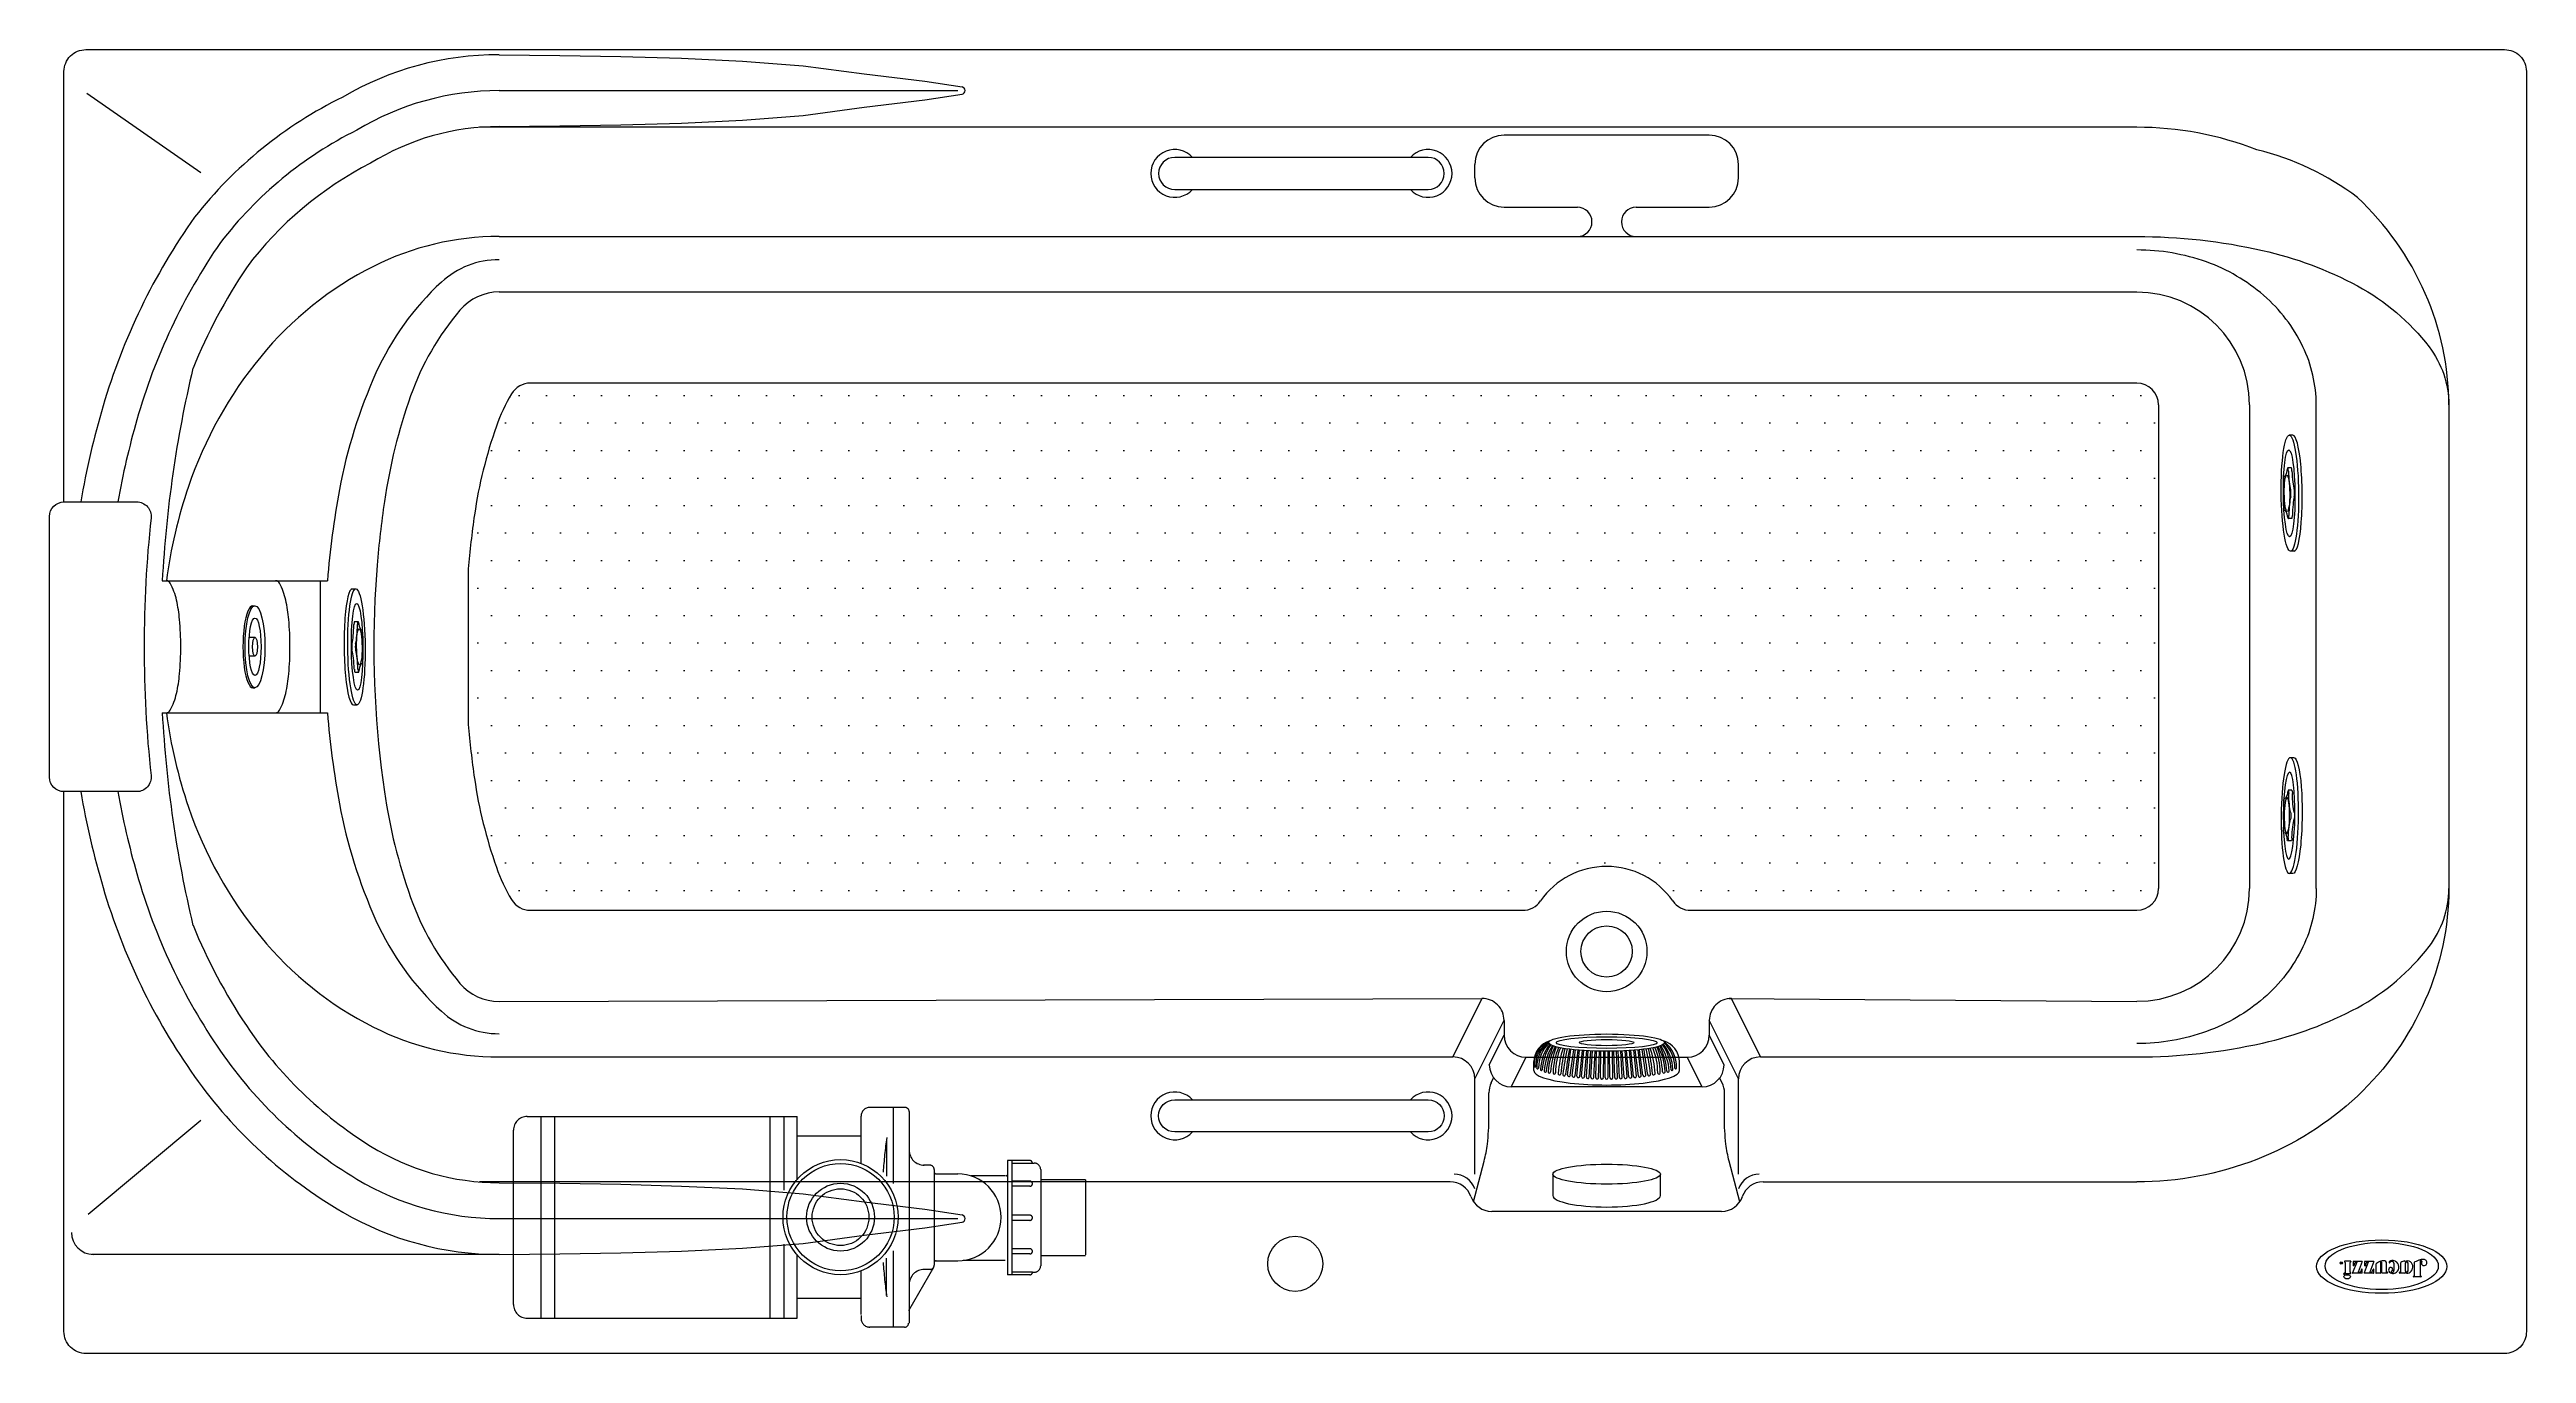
# Model space of a CAD drawing. Header units: millimetres. Extents: x -1256.29 to -1254.58, y 2254.25 to 2255.15.
import ezdxf
from ezdxf.enums import TextEntityAlignment as Align

# ---------------------------------------------------------------- set-up
doc = ezdxf.new("R2010")
doc.units = ezdxf.units.MM
doc.header["$LTSCALE"] = 10
doc.linetypes.add('HIDDEN', pattern=[0.375, 0.25, -0.125])
for name, color, linetype in [('CONTOR05', 7, 'Continuous'), ('jacuzzi', 1, 'Continuous'), ('LCOTA02', 1, 'Continuous')]:
    doc.layers.add(name, color=color, linetype=linetype)
doc.styles.add('ROMANS', font='romans', dxfattribs={"height": 4})

# ---------------------------------------------------------------- blocks, each defined once
blk = doc.blocks.new('A$C1E5B20B9')
at = {"layer": 'LCOTA02'}
for p, q in [((12, 80), (17, 80)), ((14.6, 57.5), (19.6, 57.5)), ((14.6, 22.5), (20, 22.5)), ((12, 0), (17, 0))]:
    blk.add_line(p, q, dxfattribs=at)
for centre, major_axis, start_param, end_param in [((12, 40), (0, 40), 0, 3.141593), ((8.2, 59), (0, 19), 3.648269, 4.519872), ((14.6, 54.8), (0, 2.68), 6.283185, 7.661464), ((13.2, 59), (0, 19), 3.648269, 4.519872), ((19.6, 54.8), (0, 2.68), 5.533225, 7.661464), ((24, 70.7), (0, 19), 2.391632, 3.263235), ((24.8, 49.2), (0, 2.68), 4.276588, 6.404827), ((11.3, 40), (0, 2.68), 0.506677, 2.634916), ((8.2, 21), (0, 19), 4.904906, 5.776509), ((16.3, 40), (0, 2.68), 0.506677, 2.634916), ((13.2, 21), (0, 19), 4.904906, 5.776509), ((30.7, 40), (0, 19), 1.134995, 2.006598), ((14.6, 25.2), (0, 2.68), 1.763314, 3.141593), ((19.6, 25.2), (0, 2.68), 1.763314, 3.891553), ((24, 9.3), (0, 19), 6.161543, 7.033146), ((24.8, 30.8), (0, 2.68), 3.019951, 5.14819)]:
    blk.add_ellipse(centre, major_axis=major_axis, ratio=0.3, start_param=start_param, end_param=end_param, dxfattribs=at)
for centre, major_axis, ratio in [((17, 40), (0, 40), 0.3), ((18, 40), (0, 30), 0.266667), ((21, 40), (0, 12.5), 0.3)]:
    blk.add_ellipse(centre, major_axis=major_axis, ratio=ratio, dxfattribs=at)
blk = doc.blocks.new('A$C00053991')
at = {"layer": 'CONTOR05', "xscale": 0.5, "zscale": 0.5}
blk.add_blockref('A$C1E5B20B9', (0, 0), dxfattribs=at)
blk = doc.blocks.new('A$C691B2982')
at = {"layer": 'CONTOR05', "xscale": 0.1, "yscale": 0.1, "zscale": 0.1}
blk.add_blockref('A$C00053991', (0, 0), dxfattribs=at)
blk = doc.blocks.new('A$C159910E5')
at = {"layer": 'CONTOR05', "rotation": 270}
blk.add_blockref('A$C691B2982', (0, 1.45), dxfattribs=at)
blk = doc.blocks.new('A$C3BF32979')
at = {"layer": 'CONTOR05', "rotation": 314.9999999999977}
blk.add_blockref('A$C159910E5', (-0.4, 5.26), dxfattribs=at)
blk = doc.blocks.new('*E9')
at = {"layer": 'CONTOR05', "rotation": 135.5818886525813}
blk.add_blockref('A$C3BF32979', (4.89, 4.04), dxfattribs=at)
blk = doc.blocks.new('A$C37FA7AEC')
at = {"layer": 'LCOTA02'}
for p, q in [((1.01, 4.71), (1.23, 4.71)), ((1.23, 2.9), (0.63, 2.9)), ((1.23, 1.81), (0.63, 1.81)), ((1.01, 0), (1.23, 0))]:
    blk.add_line(p, q, dxfattribs=at)
for centre, major_axis, ratio, start_param, end_param in [((1.01, 2.36), (0, 2.36), 0.431953, 6.283185, 9.424778), ((1.23, 2.36), (0, -0.544), 0.461888, -3.141592653589793, 3.141592653589793)]:
    blk.add_ellipse(centre, major_axis=major_axis, ratio=ratio, start_param=start_param, end_param=end_param, dxfattribs=at)
for major_axis, ratio in [((0, 2.36), 0.431953), ((0, 1.65), 0.381644)]:
    blk.add_ellipse((1.23, 2.36), major_axis=major_axis, ratio=ratio, dxfattribs=at)
blk = doc.blocks.new('A$C71D54D85')
at = {"color": 1}
for p, q in [((78.3, 110.3), (78.3, 111.4)), ((79.1, 112.2), (100.7, 112.2)), ((79.9, 109.5), (79.1, 109.5)), ((80.7, 64), (80.7, 108.7)), ((100.7, 109.5), (98, 109.5)), ((98, 109.5), (98, 67.5)), ((101.6, 111.4), (101.6, 110.3)), ((126.3, 99.5), (126.3, 99.8)), ((127.1, 100.6), (143, 100.6)), ((143, 97.9), (140.8, 97.9)), ((143.8, 99.8), (143.8, 98.7)), ((160.9, 70.1), (160.9, 93.1)), ((180.2, 98.4), (180.2, 100.2)), ((180.6, 100.6), (196.5, 100.6)), ((180.6, 98), (182.5, 98)), ((182.9, 97.6), (182.9, 72.5)), ((202, 100.6), (214.9, 100.6)), ((221.7, 65.9), (234, 97.9)), ((221.8, 100.4), (221.8, 89.5)), ((222.2, 100.8), (250.8, 100.8)), ((222.2, 89.1), (223.7, 89.1)), ((238.7, 67.9), (251.2, 100.2)), ((247.7, 79.1), (249.5, 79.1)), ((249.9, 65.4), (249.9, 78.7)), ((256.6, 65.9), (268.9, 97.9)), ((256.7, 100.4), (256.7, 89.5)), ((257.1, 100.8), (285.6, 100.8)), ((257.1, 89.1), (258.6, 89.1)), ((273.6, 67.9), (286, 100.2)), ((282.5, 79.1), (284.3, 79.1)), ((284.8, 65.4), (284.8, 78.7)), ((175.5, 66.7), (175.5, 69.5)), ((222.2, 65.2), (249.5, 65.2)), ((257, 65.2), (284.3, 65.2)), ((291, 65.3), (291, 66.2)), ((291.4, 64.9), (310.7, 64.9)), ((311.1, 65.3), (311.1, 66.1))]:
    blk.add_line(p, q, dxfattribs=at)
blk.add_lwpolyline([(126.1, 70.7), (126.1, 93.4, 1), (117.9, 93.4), (117.9, 70.7, 1)], format="xyb", close=True, dxfattribs=at)
for points in [[(196.9, 100.2), (196.9, 68.8, 0.135484), (197, 68.4, 0.597309), (201.5, 68.6, 0.11277), (201.6, 69), (201.6, 100.2)], [(200.1, 64, 0.062974), (213.8, 71.3, 0.257829), (215.3, 74), (215.3, 100.2)], [(306.9, 102.2), (291.6, 102.2, 0.414214), (291.2, 101.8), (291.2, 99.7, 0.414214), (291.6, 99.3), (292.9, 99.3, -0.414214), (293.3, 98.9), (293.3, 68.2)], [(309, 68.1), (309, 99.5, -0.309408), (309.5, 100.2, 0.090701), (313.4, 102.6, 0.365017), (313.4, 103.1), (313, 103.8, 0.451807), (311.8, 104, -0.178007), (306.7, 102.2)]]:
    blk.add_lwpolyline(points, format="xyb", dxfattribs=at)
blk.add_circle((320.5, 70.1), 3.49, dxfattribs=at)
for centre, radius, start, end in [((70, 68.8), 9.29, 122.98031, 234.80885), ((69.4, 69.8), 8.1, 329.38819, 123.2376), ((79.1, 111.4), 0.803, 90, 180), ((79.1, 110.3), 0.803, 180, 270), ((79.9, 108.7), 0.803, 360, 90), ((100.7, 111.4), 0.803, 360, 90), ((100.7, 110.3), 0.803, 270, 360), ((125.9, 99.5), 0.401, 231.45531, 0), ((127.1, 99.8), 0.803, 90, 180), ((140.8, 97.1), 0.803, 90, 180), ((143, 99.8), 0.803, 0, 90), ((143, 98.7), 0.803, 270, 0), ((165.1, 82.3), 19.6, 127.13134, 242.26712), ((164.3, 84.3), 17.5, 88.59962, 128.95271), ((169.6, 92.9), 8.64, 150.43729, 179.01242), ((166.3, 94.4), 5.08, 97.11199, 147.24263), ((170.3, 89.8), 6.07, 110.28331, 290.7343), ((164.1, 87.9), 13.9, 29.5272, 87.50186), ((166.2, 95.2), 4.29, 50.78098, 96.34141), ((167.6, 97.3), 1.84, 289.02953, 44.08726), ((169.2, 91.3), 7.85, 294.39358, 25.90718), ((180.6, 100.2), 0.401, 90, 180), ((180.6, 98.4), 0.401, 180, 270), ((182.5, 97.6), 0.401, 0, 90), ((196.5, 100.2), 0.401, 0, 90), ((202, 100.2), 0.401, 90, 180), ((214.9, 100.2), 0.401, 0, 90), ((222.2, 100.4), 0.401, 90, 180), ((222.2, 89.5), 0.401, 180, 270), ((223.7, 89.5), 0.401, 270, 355.05883), ((235.3, 88.5), 11.3, 130.15733, 175.05883), ((232.5, 91.7), 7.01, 80.33745, 129.00483), ((233.6, 98.1), 0.5, 338.92958, 80.33745), ((235.7, 77.8), 11.5, 294.82753, 3.77721), ((247.7, 78.6), 0.5, 90, 183.77721), ((249.5, 78.7), 0.401, 0, 90), ((250.8, 100.4), 0.401, 338.92958, 90), ((257.1, 100.4), 0.401, 90, 180), ((257.1, 89.5), 0.401, 180, 270), ((258.6, 89.5), 0.401, 270, 355.05883), ((270.2, 88.5), 11.3, 130.15733, 175.05883), ((267.3, 91.7), 7.01, 80.33745, 129.00483), ((268.4, 98.1), 0.5, 338.92958, 80.33745), ((270.5, 77.8), 11.5, 294.82753, 3.77721), ((282.5, 78.6), 0.5, 90, 183.77721), ((284.3, 78.7), 0.401, 0, 90), ((285.6, 100.4), 0.401, 338.92958, 90), ((69.2, 67.7), 8, 234.80885, 260.1754), ((73, 89.8), 30.4, 260.1754, 285.41833), ((78.3, 64.6), 2.66, 297.20293, 316.52893), ((78.3, 64.4), 2.49, 320.21994, 351.14429), ((57.1, 146.7), 89.5, 285.56043, 296.84445), ((97.2, 67.5), 0.803, 298.82315, 360), ((164.9, 81.4), 18.8, 241.68236, 289.34326), ((165, 69.7), 4.07, 174.05436, 252.53888), ((166.1, 77.3), 11.7, 258.5772, 294.21967), ((166.7, 75.4), 9.65, 295.27036, 324.8584), ((162.5, 82.3), 20.5, 295.00308, 308.90895), ((175, 69.5), 0.5, 0, 144.8584), ((175, 66.7), 0.5, 309.13116, 0), ((192.3, 72.5), 9.42, 180, 267.92324), ((193.9, 81.5), 18.5, 264.07358, 289.85013), ((222.2, 65.7), 0.5, 158.92958, 270), ((239.2, 67.7), 0.5, 158.92958, 274.07432), ((238.4, 77.9), 10.7, 274.07432, 281.22181), ((249.5, 65.7), 0.401, 270, 0), ((257, 65.7), 0.5, 158.92958, 270), ((274, 67.7), 0.5, 158.92958, 274.07432), ((273.3, 77.9), 10.7, 274.07432, 281.22181), ((284.3, 65.7), 0.401, 270, 0), ((291.4, 66.2), 0.401, 82.17237, 180), ((291.4, 65.3), 0.401, 180, 270), ((291.7, 68.2), 1.61, 262.17237, 0), ((310.6, 68.1), 1.61, 180, 273.61115), ((310.7, 66.1), 0.401, 0, 93.61115), ((310.7, 65.3), 0.401, 270, 0)]:
    blk.add_arc(centre, radius, start, end, dxfattribs=at)
for centre, major_axis, ratio in [((197.8, 79.2), (-171.8, 0), 0.415223), ((302.5, 111.9), (-10.3, 0), 0.621803)]:
    blk.add_ellipse(centre, major_axis=major_axis, ratio=ratio, dxfattribs=at)
at = {"layer": 'LCOTA02'}
for p, q in [((140, 97.1), (140, 68)), ((127.1, 65.8), (127.1, 63.7))]:
    blk.add_line(p, q, dxfattribs=at)
for centre, radius, start, end in [((122.7, 82), 19.4, 126.3033, 231.48564), ((119.5, 88.6), 12.3, 59.92306, 132.27609), ((78, 64.6), 2, 149.38819, 195.77516), ((78.9, 64.9), 2.92, 195.77516, 246.12825), ((78.6, 64), 2, 246.12825, 297.20293), ((119.6, 76.9), 13.4, 228.39986, 304.23053), ((123.5, 96.5), 32.9, 276.28599, 300.08621)]:
    blk.add_arc(centre, radius, start, end, dxfattribs=at)
blk.add_ellipse((197.8, 80.8), major_axis=(-197.8, 0), ratio=0.408776, dxfattribs=at)
at = {"color": 1, "style": 'ROMANS'}
blk.add_text('R', height=3.5, dxfattribs=at).set_placement((320.5, 70.1), align=Align.MIDDLE_CENTER)

msp = doc.modelspace()

# ---------------------------------------------------------------- hatches: boundary and pattern name
at = {"layer": 'jacuzzi'}
h = msp.add_hatch(dxfattribs=at)
h.set_pattern_fill('DOTS', color=256, scale=0.303614, style=0)
h.set_pattern_definition([(0, (-1258.991047, 2249.19996), (0.00948795, 0.018975904), [0, -0.018975904])])
h.paths.add_polyline_path([(-1255.9565, 2254.9203, 0.264036), (-1255.9696, 2254.9129, 0.0497), (-1255.9801, 2254.8905, 0.048609), (-1255.9952, 2254.8294, 0.014977), (-1255.9995, 2254.792), (-1255.9995, 2254.6847, 0.014977), (-1255.9952, 2254.6473, 0.048609), (-1255.9801, 2254.5862, 0.0497), (-1255.9696, 2254.5638, 0.264036), (-1255.9565, 2254.5564), (-1255.2716, 2254.5564, 0.244921), (-1255.2592, 2254.5629, -0.521102), (-1255.1679, 2254.5629, 0.244921), (-1255.1555, 2254.5564), (-1254.8476, 2254.5564, 0.414214), (-1254.8326, 2254.5714), (-1254.8326, 2254.9053, 0.414214), (-1254.8476, 2254.9203)])

# ---------------------------------------------------------------- linework, layer by layer
for p, q in [((-1256.1841, 2255.0654), (-1256.2629, 2255.1203)), ((-1255.9782, 2255.1222), (-1255.6615, 2255.1222)), ((-1254.8476, 2255.0969), (-1255.9917, 2255.0969)), ((-1255.2843, 2255.0916), (-1255.1428, 2255.0916)), ((-1255.3046, 2255.0619), (-1255.3046, 2255.0713)), ((-1255.1226, 2255.0619), (-1255.1226, 2255.0713)), ((-1255.2843, 2255.0417), (-1255.2338, 2255.0417)), ((-1255.1933, 2255.0417), (-1255.1428, 2255.0417)), ((-1255.9782, 2255.0215), (-1254.8476, 2255.0215)), ((-1255.9782, 2254.9832), (-1254.8476, 2254.9832)), ((-1254.8476, 2254.9203), (-1255.9565, 2254.9203)), ((-1254.8326, 2254.9053), (-1254.8326, 2254.5714)), ((-1254.7698, 2254.9053), (-1254.7698, 2254.5714)), ((-1254.7237, 2254.5714), (-1254.7237, 2254.9053)), ((-1254.6322, 2254.9053), (-1254.6322, 2254.5714)), ((-1256.0624, 2254.7946), (-1256.0639, 2254.771)), ((-1255.9995, 2254.792), (-1255.9995, 2254.6847)), ((-1256.2107, 2254.7839), (-1256.0967, 2254.7839)), ((-1256.1016, 2254.6928), (-1256.1016, 2254.7839)), ((-1256.2107, 2254.6928), (-1256.0967, 2254.6928)), ((-1255.9565, 2254.5564), (-1255.2716, 2254.5564)), ((-1255.1555, 2254.5564), (-1254.8476, 2254.5564)), ((-1255.9782, 2254.4935), (-1255.2996, 2254.4956)), ((-1255.3197, 2254.4552), (-1255.2996, 2254.4956)), ((-1255.1292, 2254.4955), (-1254.8476, 2254.4935)), ((-1255.1074, 2254.4552), (-1255.1275, 2254.4956)), ((-1255.3046, 2254.44), (-1255.2844, 2254.4805)), ((-1255.2946, 2254.4498), (-1255.2844, 2254.4702)), ((-1255.2844, 2254.4804), (-1255.2844, 2254.4702)), ((-1255.1226, 2254.44), (-1255.1427, 2254.4805)), ((-1255.1427, 2254.4804), (-1255.1427, 2254.4702)), ((-1255.1325, 2254.4498), (-1255.1427, 2254.4702)), ((-1255.9782, 2254.4552), (-1255.3197, 2254.4552)), ((-1255.2794, 2254.4346), (-1255.2692, 2254.4551)), ((-1255.2692, 2254.4551), (-1255.1579, 2254.4551)), ((-1255.2638, 2254.4458), (-1255.2638, 2254.452)), ((-1255.2638, 2254.4458), (-1255.2638, 2254.452)), ((-1255.2406, 2254.4428), (-1255.2382, 2254.4604)), ((-1255.2387, 2254.4426), (-1255.2362, 2254.4602)), ((-1255.2373, 2254.4424), (-1255.2352, 2254.4601)), ((-1255.2354, 2254.4422), (-1255.2332, 2254.46)), ((-1255.2341, 2254.442), (-1255.2323, 2254.4599)), ((-1255.2322, 2254.4418), (-1255.2303, 2254.4597)), ((-1255.2309, 2254.4417), (-1255.2293, 2254.4597)), ((-1255.2289, 2254.4415), (-1255.2273, 2254.4596)), ((-1255.2276, 2254.4414), (-1255.2264, 2254.4595)), ((-1255.2256, 2254.4413), (-1255.2244, 2254.4594)), ((-1255.2244, 2254.4412), (-1255.2234, 2254.4594)), ((-1255.2224, 2254.4411), (-1255.2214, 2254.4593)), ((-1255.2211, 2254.441), (-1255.2205, 2254.4593)), ((-1255.2191, 2254.441), (-1255.2185, 2254.4592)), ((-1255.2178, 2254.4409), (-1255.2175, 2254.4592)), ((-1255.2158, 2254.4409), (-1255.2155, 2254.4592)), ((-1255.2146, 2254.4409), (-1255.2146, 2254.4592)), ((-1255.2126, 2254.4409), (-1255.2126, 2254.4592)), ((-1255.2113, 2254.4409), (-1255.2116, 2254.4592)), ((-1255.2093, 2254.4409), (-1255.2096, 2254.4592)), ((-1255.208, 2254.441), (-1255.2087, 2254.4592)), ((-1255.206, 2254.441), (-1255.2067, 2254.4593)), ((-1255.2048, 2254.4411), (-1255.2057, 2254.4593)), ((-1255.2028, 2254.4412), (-1255.2037, 2254.4594)), ((-1255.2015, 2254.4413), (-1255.2028, 2254.4594)), ((-1255.1995, 2254.4414), (-1255.2008, 2254.4595)), ((-1255.1982, 2254.4415), (-1255.1998, 2254.4596)), ((-1255.1963, 2254.4417), (-1255.1978, 2254.4597)), ((-1255.195, 2254.4418), (-1255.1969, 2254.4597)), ((-1255.193, 2254.442), (-1255.1949, 2254.4599)), ((-1255.1917, 2254.4422), (-1255.1939, 2254.46)), ((-1255.1898, 2254.4424), (-1255.1919, 2254.4601)), ((-1255.1885, 2254.4426), (-1255.191, 2254.4602)), ((-1255.1866, 2254.4428), (-1255.189, 2254.4604)), ((-1255.1633, 2254.4458), (-1255.1634, 2254.452)), ((-1255.1477, 2254.4346), (-1255.1579, 2254.4551)), ((-1255.1074, 2254.4552), (-1254.8476, 2254.4552)), ((-1255.3046, 2254.3743), (-1255.3046, 2254.44)), ((-1255.2949, 2254.4133), (-1255.2949, 2254.4305)), ((-1255.2933, 2254.4373), (-1255.2916, 2254.4407)), ((-1255.1477, 2254.4346), (-1255.2794, 2254.4346)), ((-1255.1339, 2254.4373), (-1255.1356, 2254.4407)), ((-1255.1323, 2254.4133), (-1255.1323, 2254.4305)), ((-1255.1226, 2254.3743), (-1255.1226, 2254.44)), ((-1256.1841, 2254.4113), (-1256.2619, 2254.3464)), ((-1255.3055, 2254.3553), (-1255.2982, 2254.3832)), ((-1255.1217, 2254.3553), (-1255.129, 2254.3832)), ((-1255.3216, 2254.3689), (-1255.9917, 2254.3689)), ((-1255.2507, 2254.3743), (-1255.2507, 2254.3595)), ((-1255.1764, 2254.3595), (-1255.1764, 2254.3743)), ((-1255.1056, 2254.3689), (-1254.8476, 2254.3689)), ((-1255.1342, 2254.3486), (-1255.2929, 2254.3486)), ((-1255.9782, 2254.3436), (-1255.6615, 2254.3436)), ((-1255.9782, 2254.3189), (-1256.2593, 2254.3189))]:
    msp.add_line(p, q, dxfattribs=at)
at = {"layer": 'jacuzzi', "linetype": 'HIDDEN'}
for p, q in [((-1255.9588, 2254.4141), (-1255.7724, 2254.4141)), ((-1255.9492, 2254.2749), (-1255.9492, 2254.4141)), ((-1255.9397, 2254.2749), (-1255.9397, 2254.4141)), ((-1255.791, 2254.2749), (-1255.791, 2254.4141)), ((-1255.7815, 2254.3632), (-1255.7815, 2254.4141)), ((-1255.7724, 2254.3706), (-1255.7724, 2254.4141)), ((-1255.7724, 2254.4006), (-1255.7724, 2254.4141)), ((-1255.7283, 2254.4122), (-1255.7283, 2254.4143)), ((-1255.7283, 2254.4122), (-1255.7283, 2254.4143)), ((-1255.7056, 2254.4203), (-1255.7223, 2254.4203)), ((-1255.7056, 2254.4203), (-1255.7223, 2254.4203)), ((-1255.6984, 2254.4203), (-1255.707, 2254.4203)), ((-1255.7062, 2254.4203), (-1255.7062, 2254.3679)), ((-1255.6951, 2254.4175), (-1255.6951, 2254.2715)), ((-1255.9683, 2254.2844), (-1255.9683, 2254.4046)), ((-1255.7283, 2254.4006), (-1255.7724, 2254.4006)), ((-1255.7107, 2254.3986), (-1255.7107, 2254.373)), ((-1255.6807, 2254.3805), (-1255.6851, 2254.3805)), ((-1255.6272, 2254.3837), (-1255.6272, 2254.3048)), ((-1255.6242, 2254.3837), (-1255.6242, 2254.3048)), ((-1255.6242, 2254.3819), (-1255.6088, 2254.3819)), ((-1255.6779, 2254.3776), (-1255.6779, 2254.3114)), ((-1255.6764, 2254.3745), (-1255.6616, 2254.3745)), ((-1255.6288, 2254.3731), (-1255.6524, 2254.3731)), ((-1255.6279, 2254.3732), (-1255.6284, 2254.3732)), ((-1255.6043, 2254.3774), (-1255.6043, 2254.3111)), ((-1255.6043, 2254.3774), (-1255.6043, 2254.3111)), ((-1255.5733, 2254.3704), (-1255.6043, 2254.3704)), ((-1255.5733, 2254.3704), (-1255.6043, 2254.3704)), ((-1255.5733, 2254.3704), (-1255.5733, 2254.3185)), ((-1255.5733, 2254.3704), (-1255.5733, 2254.3222)), ((-1255.7815, 2254.2749), (-1255.7815, 2254.3259)), ((-1255.7724, 2254.2749), (-1255.7724, 2254.3185)), ((-1255.7724, 2254.2769), (-1255.7724, 2254.3126)), ((-1255.7724, 2254.2749), (-1255.7724, 2254.3126)), ((-1255.7724, 2254.2769), (-1255.7724, 2254.3126)), ((-1255.7107, 2254.2906), (-1255.7107, 2254.3162)), ((-1255.7062, 2254.3213), (-1255.7062, 2254.2687)), ((-1255.6764, 2254.3144), (-1255.6616, 2254.3144)), ((-1255.6288, 2254.3147), (-1255.6579, 2254.3147)), ((-1255.5733, 2254.318), (-1255.6043, 2254.318)), ((-1255.5733, 2254.3259), (-1255.5733, 2254.3222)), ((-1255.5733, 2254.3222), (-1255.5733, 2254.3185)), ((-1255.6783, 2254.3099), (-1255.6956, 2254.28)), ((-1255.6807, 2254.3085), (-1255.6847, 2254.3085)), ((-1255.61, 2254.3066), (-1255.6242, 2254.3066)), ((-1255.61, 2254.3066), (-1255.6088, 2254.3066)), ((-1255.61, 2254.3066), (-1255.6088, 2254.3066)), ((-1255.7724, 2254.2886), (-1255.7283, 2254.2886)), ((-1255.7283, 2254.2768), (-1255.7283, 2254.2747)), ((-1255.7283, 2254.2768), (-1255.7283, 2254.2747)), ((-1255.9588, 2254.2749), (-1255.7724, 2254.2749)), ((-1255.6984, 2254.2687), (-1255.7225, 2254.2687))]:
    msp.add_line(p, q, dxfattribs=at)
at = {"layer": 'jacuzzi', "color": 3}
msp.add_lwpolyline([(-1256.2786, 2254.8383), (-1256.2786, 2255.1354, -0.414214), (-1256.2634, 2255.1505), (-1254.5937, 2255.1505, -0.414214), (-1254.5786, 2255.1354), (-1254.5786, 2254.2657, -0.414214), (-1254.5937, 2254.2505), (-1256.2634, 2254.2505, -0.414214), (-1256.2786, 2254.2657), (-1256.2786, 2254.6383)], format="xyb", dxfattribs=at)
at = {"layer": 'jacuzzi'}
for points in [[(-1255.9782, 2255.147, 0.132972), (-1256.0862, 2255.1177, 0.112479), (-1256.1884, 2255.0349, 0.082957), (-1256.2516, 2254.9045, 0.028835), (-1256.267, 2254.8383, 0.028835)], [(-1255.9782, 2255.1222, 0.136109), (-1256.0765, 2255.0949, 0.113246), (-1256.1705, 2255.0174, 0.081526), (-1256.2283, 2254.895, 0.025524), (-1256.2414, 2254.8383, 0.025524)], [(-1255.9782, 2255.0974, 0.139831), (-1256.0669, 2255.0721, 0.114061), (-1256.1527, 2254.9999, 0.049631), (-1256.1895, 2254.9306)], [(-1254.6322, 2254.9053, 0.104164), (-1254.6484, 2254.9822, 0.100663), (-1254.6953, 2255.0485, 0.102638), (-1254.7646, 2255.0813, 0.093069), (-1254.8476, 2255.0969)], [(-1255.9782, 2255.0215, 0.117203), (-1256.0649, 2255.0009, 0.104375), (-1256.1428, 2254.9385, 0.090214), (-1256.1926, 2254.849, 0.048846), (-1256.2079, 2254.7839)], [(-1254.8476, 2255.0215, -0.054985), (-1254.7608, 2255.0119, -0.068797), (-1254.6953, 2254.9874, -0.105698), (-1254.6458, 2254.9453, -0.165254), (-1254.6322, 2254.9053, -0.165254)], [(-1254.7237, 2254.9053, 0.11231), (-1254.7329, 2254.9454, 0.103182), (-1254.76, 2254.9809, 0.092447), (-1254.7994, 2255.0039, 0.086066), (-1254.8476, 2255.0122, 0.086066)], [(-1255.9782, 2255.0055, 0.188149), (-1256.018, 2254.99, 0.101334), (-1256.0632, 2254.9273, 0.059725), (-1256.0884, 2254.8468, 0.026837), (-1256.0967, 2254.7839)], [(-1255.9782, 2254.9832, 0.219593), (-1256.0052, 2254.9707, 0.0919), (-1256.0393, 2254.9115, 0.048609), (-1256.0574, 2254.8385, 0.015971), (-1256.0624, 2254.7946)], [(-1255.9696, 2254.9129, 0.0497), (-1255.9801, 2254.8905, 0.048609), (-1255.9952, 2254.8294, 0.014977), (-1255.9995, 2254.792)], [(-1256.208, 2254.6928, 0.276936), (-1256.2052, 2254.6945, 0.068261), (-1256.2009, 2254.7061, 0.031566), (-1256.1988, 2254.7196, 0.022827), (-1256.198, 2254.7383, 0.022827), (-1256.1988, 2254.7571, 0.031566), (-1256.2009, 2254.7705, 0.068261), (-1256.2052, 2254.7822, 0.276936), (-1256.208, 2254.7839)], [(-1256.1326, 2254.6928, 0.276936), (-1256.1298, 2254.6945, 0.068261), (-1256.1255, 2254.7061, 0.031566), (-1256.1234, 2254.7196, 0.022827), (-1256.1226, 2254.7383, 0.022827), (-1256.1234, 2254.7571, 0.031566), (-1256.1255, 2254.7705, 0.068261), (-1256.1298, 2254.7822, 0.276936), (-1256.1326, 2254.7839)], [(-1256.0639, 2254.771, 0.048182), (-1256.0574, 2254.6382, 0.048609), (-1256.0393, 2254.5652, 0.0919), (-1256.0052, 2254.506, 0.219593), (-1255.9782, 2254.4935)], [(-1256.2079, 2254.6928, 0.048846), (-1256.1926, 2254.6276, 0.090214), (-1256.1428, 2254.5381, 0.104375), (-1256.0649, 2254.4758, 0.117203), (-1255.9782, 2254.4552)], [(-1256.0967, 2254.6928, 0.026837), (-1256.0884, 2254.6298, 0.059725), (-1256.0632, 2254.5494, 0.101334), (-1256.018, 2254.4867, 0.188149), (-1255.9782, 2254.4712)], [(-1255.9995, 2254.6847, 0.014977), (-1255.9952, 2254.6473, 0.048609), (-1255.9801, 2254.5862, 0.0497), (-1255.9696, 2254.5638)], [(-1256.267, 2254.6383, 0.028781), (-1256.2516, 2254.5722, 0.082957), (-1256.1884, 2254.4417, 0.106733), (-1256.0862, 2254.3481, 0.132972), (-1255.9782, 2254.3189)], [(-1256.2414, 2254.6383, 0.025468), (-1256.2283, 2254.5817, 0.081526), (-1256.1705, 2254.4592, 0.106953), (-1256.0765, 2254.3709, 0.136109), (-1255.9782, 2254.3436)], [(-1254.8476, 2254.4552, 0.054985), (-1254.7608, 2254.4648, 0.068797), (-1254.6953, 2254.4892, 0.105698), (-1254.6458, 2254.5314, 0.165254), (-1254.6322, 2254.5714, 0.165254)], [(-1254.6322, 2254.5714, -0.104164), (-1254.6484, 2254.4945, -0.100663), (-1254.6953, 2254.4282, -0.096077), (-1254.7646, 2254.3845, -0.093069), (-1254.8476, 2254.3689, -0.093069)], [(-1254.7237, 2254.5714, -0.11231), (-1254.7329, 2254.5312, -0.103182), (-1254.76, 2254.4958, -0.092447), (-1254.7994, 2254.4728, -0.086066), (-1254.8476, 2254.4644, -0.086066)], [(-1256.1895, 2254.5461, 0.049631), (-1256.1527, 2254.4768, 0.107116), (-1256.0669, 2254.3937, 0.139831), (-1255.9782, 2254.3684)], [(-1255.2982, 2254.3832, 0.035415), (-1255.2959, 2254.3951, 0.02868), (-1255.2949, 2254.4133)], [(-1255.129, 2254.3832, -0.035415), (-1255.1312, 2254.3951, -0.02868), (-1255.1323, 2254.4133)]]:
    msp.add_lwpolyline(points, format="xyb", dxfattribs=at)
for points in [[(-1255.9782, 2255.147), (-1255.9362, 2255.1465), (-1255.8942, 2255.1458), (-1255.8522, 2255.1447), (-1255.8102, 2255.1426), (-1255.7682, 2255.1393), (-1255.7262, 2255.1337), (-1255.6842, 2255.1286), (-1255.6586, 2255.1247)], [(-1255.9782, 2255.0974), (-1255.9362, 2255.0979), (-1255.8942, 2255.0986), (-1255.8522, 2255.0997), (-1255.8102, 2255.1018), (-1255.7682, 2255.1051), (-1255.7262, 2255.1107), (-1255.6842, 2255.1158), (-1255.6586, 2255.1197)], [(-1255.9782, 2254.3684), (-1255.9362, 2254.368), (-1255.8942, 2254.3673), (-1255.8522, 2254.3661), (-1255.8102, 2254.3641), (-1255.7682, 2254.3607), (-1255.7262, 2254.3551), (-1255.6842, 2254.3501), (-1255.6586, 2254.3461)], [(-1255.9782, 2254.3189), (-1255.9362, 2254.3193), (-1255.8942, 2254.32), (-1255.8522, 2254.3212), (-1255.8102, 2254.3232), (-1255.7682, 2254.3265), (-1255.7262, 2254.3322), (-1255.6842, 2254.3372), (-1255.6586, 2254.3411)]]:
    msp.add_lwpolyline(points, dxfattribs=at)
for points in [[(-1255.5118, 2255.0539), (-1255.3368, 2255.0539, 1), (-1255.3368, 2255.0761), (-1255.5118, 2255.0761, 1)], [(-1255.5118, 2254.4256), (-1255.3368, 2254.4256, -1), (-1255.3368, 2254.4034), (-1255.5118, 2254.4034, -1)]]:
    msp.add_lwpolyline(points, format="xyb", close=True, dxfattribs=at)
at = {"layer": 'jacuzzi', "color": 3}
msp.add_lwpolyline([(-1256.2786, 2254.6383, -0.414214), (-1256.2886, 2254.6483), (-1256.2886, 2254.8283, -0.414214), (-1256.2786, 2254.8383), (-1256.2284, 2254.8383, -0.446078), (-1256.2185, 2254.8272, 0.053829), (-1256.2185, 2254.6494, -0.446078), (-1256.2284, 2254.6383)], format="xyb", close=True, dxfattribs=at)
at = {"layer": 'jacuzzi', "linetype": 'HIDDEN'}
for points in [[(-1255.7283, 2254.3816), (-1255.7283, 2254.4055), (-1255.7283, 2254.4122)], [(-1255.7283, 2254.4006), (-1255.7283, 2254.4055), (-1255.7283, 2254.4122)], [(-1255.6118, 2254.3837), (-1255.6272, 2254.3837)], [(-1255.6118, 2254.3695), (-1255.6242, 2254.3695)], [(-1255.6118, 2254.3659), (-1255.6242, 2254.3659)], [(-1255.6118, 2254.346), (-1255.6242, 2254.346)], [(-1255.6118, 2254.3424), (-1255.6242, 2254.3424)], [(-1255.6118, 2254.3228), (-1255.6242, 2254.3228)], [(-1255.6118, 2254.3192), (-1255.6242, 2254.3192)], [(-1255.7283, 2254.2775), (-1255.7283, 2254.3075)], [(-1255.6118, 2254.3048), (-1255.6272, 2254.3048)]]:
    msp.add_lwpolyline(points, dxfattribs=at)
at = {"layer": 'jacuzzi'}
for centre, radius in [((-1255.2136, 2254.528), 0.0278), ((-1255.2136, 2254.528), 0.0177), ((-1255.4286, 2254.3124), 0.019)]:
    msp.add_circle(centre, radius, dxfattribs=at)
at = {"layer": 'jacuzzi', "linetype": 'HIDDEN'}
for radius in [0.0397, 0.037, 0.0234, 0.0196]:
    msp.add_circle((-1255.7425, 2254.3446), radius, dxfattribs=at)
at = {"layer": 'jacuzzi'}
for centre, radius, start, end in [((-1255.659, 2255.1222), 0.00253, 278.677, 81.323), ((-1255.5118, 2255.065), 0.0165, 42.1909, 317.8091), ((-1255.3368, 2255.065), 0.0165, 222.1909, 137.8091), ((-1255.2843, 2255.0713), 0.0202, 90, 180), ((-1255.1428, 2255.0713), 0.0202, 0, 90), ((-1255.2843, 2255.0619), 0.0202, 180, 270), ((-1255.1428, 2255.0619), 0.0202, 270, 0), ((-1255.2338, 2255.0316), 0.0101, 270, 90), ((-1255.1933, 2255.0316), 0.0101, 90, 270), ((-1254.8476, 2254.9053), 0.0778, 0, 90), ((-1255.3762, 2254.7383), 0.8358, 166.6991, 176.8764), ((-1255.9565, 2254.9051), 0.0152, 90, 149.1625), ((-1254.8476, 2254.9053), 0.015, 0, 90), ((-1255.3762, 2254.7383), 0.8358, 183.1236, 193.3009), ((-1255.2136, 2254.531), 0.0557, 34.9518, 145.0482), ((-1254.8476, 2254.5714), 0.015, 270, 0), ((-1254.8476, 2254.5714), 0.0778, 270, 0), ((-1255.9565, 2254.5716), 0.0152, 210.8375, 270), ((-1255.2716, 2254.5716), 0.0152, 270, 325.0482), ((-1255.1555, 2254.5716), 0.0152, 214.9518, 270), ((-1255.2996, 2254.4804), 0.0152, 0, 90.2013), ((-1255.1275, 2254.4804), 0.0152, 89.7987, 180), ((-1255.2692, 2254.4702), 0.0152, 180, 270), ((-1255.2488, 2254.4518), 0.015, 105.4909, 179.5), ((-1255.2471, 2254.4507), 0.0165, 113.122, 187.4137), ((-1255.2445, 2254.4498), 0.0181, 119.4273, 183.9522), ((-1255.24, 2254.4484), 0.0218, 127.8314, 181.6456), ((-1255.2363, 2254.4476), 0.0243, 134.3309, 180.2321), ((-1255.2304, 2254.4458), 0.0288, 140.6805, 178.3252), ((-1255.1784, 2254.4518), 0.015, 0.5, 74.4472), ((-1255.1871, 2254.4484), 0.0218, 358.3544, 52.1082), ((-1255.1908, 2254.4476), 0.0243, 359.7679, 45.0739), ((-1255.1579, 2254.4702), 0.0152, 270, 0), ((-1255.3197, 2254.44), 0.0152, 0, 90), ((-1255.2794, 2254.4498), 0.0152, 180, 270), ((-1255.263, 2254.4486), 0.000437, 185.1947, 359.2796), ((-1255.2613, 2254.4476), 0.000615, 158.3204, 352.6804), ((-1255.2249, 2254.4446), 0.0332, 145.1075, 176.9796), ((-1255.2197, 2254.4431), 0.0371, 147.5492, 176.0418), ((-1255.2082, 2254.4415), 0.0472, 153.2328, 175.4084), ((-1255.2113, 2254.4426), 0.0427, 152.3198, 176.6528), ((-1255.1943, 2254.4409), 0.0581, 158.528, 176.0922), ((-1255.2065, 2254.444), 0.044, 156.1373, 179.444), ((-1255.2015, 2254.444), 0.0474, 158.2863, 179.644), ((-1255.1727, 2254.4386), 0.0745, 162.2851, 175.8848), ((-1255.1347, 2254.4357), 0.1107, 166.75, 175.9055), ((-1255.099, 2254.4278), 0.1456, 166.9086, 173.8716), ((-1254.7855, 2254.3824), 0.4605, 170.2208, 172.4284), ((-1255.6417, 2254.3824), 0.4605, 7.5716, 9.7791), ((-1255.3281, 2254.4278), 0.1456, 6.1284, 13.0908), ((-1255.2924, 2254.4357), 0.1107, 4.0945, 13.2492), ((-1255.2544, 2254.4386), 0.0745, 4.1152, 17.7136), ((-1255.2257, 2254.444), 0.0474, 0.356, 21.7114), ((-1255.2206, 2254.444), 0.044, 0.556, 23.8599), ((-1255.2329, 2254.4409), 0.0581, 3.9078, 21.4695), ((-1255.2158, 2254.4426), 0.0427, 3.3472, 27.6765), ((-1255.219, 2254.4415), 0.0472, 4.5916, 26.7633), ((-1255.2074, 2254.4431), 0.0371, 3.9582, 32.4452), ((-1255.2022, 2254.4446), 0.0332, 3.0204, 34.8844), ((-1255.1967, 2254.4458), 0.0288, 1.6748, 39.1263), ((-1255.1659, 2254.4476), 0.000615, 187.3196, 21.6796), ((-1255.1477, 2254.4498), 0.0152, 270, 0), ((-1255.1074, 2254.44), 0.0152, 90, 180), ((-1255.5118, 2254.4145), 0.0165, 42.1909, 317.8091), ((-1255.3368, 2254.4145), 0.0165, 222.1909, 137.8091), ((-1255.2797, 2254.4305), 0.0152, 153.4979, 180), ((-1255.2587, 2254.4464), 0.000615, 158.3204, 352.6804), ((-1255.2559, 2254.4455), 0.000777, 163.1915, 347.3605), ((-1255.2531, 2254.4449), 0.000853, 167.1949, 0.3983), ((-1255.2497, 2254.4442), 0.000886, 160.0987, 10.7386), ((-1255.2461, 2254.4437), 0.000957, 166.4345, 352.6285), ((-1255.2429, 2254.4431), 0.000962, 167.9164, 353.337), ((-1255.2396, 2254.4427), 0.000966, 169.3777, 354.0441), ((-1255.2364, 2254.4422), 0.000971, 170.818, 354.7502), ((-1255.2331, 2254.4419), 0.000976, 172.2368, 355.4561), ((-1255.2299, 2254.4416), 0.00098, 173.6339, 356.1623), ((-1255.2266, 2254.4413), 0.000985, 175.009, 356.8693), ((-1255.2234, 2254.4411), 0.00099, 176.3618, 357.5776), ((-1255.2201, 2254.441), 0.000995, 177.6922, 358.2877), ((-1255.2168, 2254.4409), 0.001, 179, 359), ((-1255.2136, 2254.4409), 0.001, 180, 0), ((-1255.2103, 2254.4409), 0.001, 181, 1), ((-1255.207, 2254.441), 0.000995, 181.7123, 2.3078), ((-1255.2038, 2254.4411), 0.00099, 182.4224, 3.6382), ((-1255.2005, 2254.4413), 0.000985, 183.1307, 4.991), ((-1255.1972, 2254.4416), 0.00098, 183.8377, 6.3661), ((-1255.194, 2254.4419), 0.000976, 184.5439, 7.7632), ((-1255.1907, 2254.4422), 0.000971, 185.2498, 9.182), ((-1255.1875, 2254.4427), 0.000966, 185.9559, 10.6223), ((-1255.1843, 2254.4431), 0.000962, 186.663, 12.0836), ((-1255.1811, 2254.4437), 0.000957, 187.3715, 13.5655), ((-1255.1775, 2254.4442), 0.000886, 169.2614, 19.9013), ((-1255.1741, 2254.4449), 0.000853, 179.6017, 12.8051), ((-1255.1712, 2254.4455), 0.000777, 192.6395, 16.8085), ((-1255.1685, 2254.4464), 0.000615, 187.3196, 21.6796), ((-1255.1474, 2254.4305), 0.0152, 0, 26.5021), ((-1255.3216, 2254.3538), 0.0152, 19.2482, 90), ((-1255.3189, 2254.3591), 0.0152, 19.2482, 90), ((-1255.1082, 2254.3591), 0.0152, 90, 160.7518), ((-1255.1056, 2254.3538), 0.0152, 90, 160.7518), ((-1255.659, 2254.3436), 0.00253, 278.677, 81.323), ((-1255.2929, 2254.3638), 0.0152, 199.2482, 270), ((-1255.1342, 2254.3638), 0.0152, 270, 340.7518), ((-1256.2583, 2254.3341), 0.0152, 180, 270)]:
    msp.add_arc(centre, radius, start, end, dxfattribs=at)
at = {"layer": 'jacuzzi', "linetype": 'HIDDEN'}
for centre, radius, start, end in [((-1255.9588, 2254.4046), 0.00954, 90, 180), ((-1255.7223, 2254.4143), 0.00601, 90, 180), ((-1255.7223, 2254.4143), 0.00601, 90, 180), ((-1255.698, 2254.4175), 0.00286, 0, 90), ((-1255.2964, 2254.3441), 0.4179, 172.3703, 175.6636), ((-1255.6847, 2254.3909), 0.0104, 180, 270), ((-1255.6807, 2254.3776), 0.00286, 0, 90), ((-1255.6118, 2254.3819), 0.0018, 0, 90), ((-1255.6088, 2254.3774), 0.0045, 0, 90), ((-1255.6764, 2254.376), 0.00145, 180, 270), ((-1255.6616, 2254.3445), 0.03, 270, 90), ((-1255.6279, 2254.3739), 0.000743, 270, 345.1417), ((-1255.6118, 2254.3677), 0.0018, 270, 90), ((-1255.6118, 2254.3442), 0.0018, 270, 90), ((-1255.2964, 2254.345), 0.4179, 184.3364, 187.6297), ((-1255.6807, 2254.3114), 0.00286, 270, 0), ((-1255.6764, 2254.313), 0.00145, 90, 180), ((-1255.6118, 2254.321), 0.0018, 270, 90), ((-1255.6088, 2254.3111), 0.0045, 270, 0), ((-1255.6847, 2254.2981), 0.0104, 90, 180), ((-1255.6118, 2254.3066), 0.0018, 270, 0), ((-1255.9588, 2254.2844), 0.00954, 180, 270), ((-1255.7223, 2254.2747), 0.00601, 180, 270), ((-1255.7223, 2254.2747), 0.00601, 180, 270), ((-1255.6984, 2254.2715), 0.00286, 270, 0)]:
    msp.add_arc(centre, radius, start, end, dxfattribs=at)
at = {"layer": 'jacuzzi'}
for centre, major_axis, ratio in [((-1255.2136, 2254.4651), (-0.04, 0), 0.1484), ((-1255.2136, 2254.4651), (-0.0349, 0), 0.114375), ((-1255.2136, 2254.4651), (-0.0189, 0), 0.112344), ((-1255.2136, 2254.3743), (-0.0371, 0), 0.186255)]:
    msp.add_ellipse(centre, major_axis=major_axis, ratio=ratio, dxfattribs=at)
for centre, major_axis, ratio, start_param, end_param in [((-1255.2136, 2254.4458), (-0.0503, 0), 0.198307, 6.281174, 9.428239), ((-1255.2136, 2254.3595), (0.0371, 0), 0.213184, 3.141593, 6.283185)]:
    msp.add_ellipse(centre, major_axis=major_axis, ratio=ratio, start_param=start_param, end_param=end_param, dxfattribs=at)

# ---------------------------------------------------------------- block references
for name, p, xscale, yscale, zscale, rotation in [('A$C159910E5', (-1254.7483, 2254.8842), 0.01000000000013958, 0.01000000000007787, 0.01000000000006687, 270.5818886523826), ('A$C159910E5', (-1256.0703, 2254.6983), 0.01000000000013958, 0.01000000000007787, 0.01000000000006687, 90.58188865238256), ('A$C37FA7AEC', (-1256.155, 2254.71), 0.006720000000063919, 0.01200000000017099, 0.006719999999999855, 359.9999999999999), ('A$C71D54D85', (-1254.6335, 2254.3289), 0.0002275911388096574, 0.0002275911388096574, 0.0002275911387853663, 180)]:
    msp.add_blockref(name, p, dxfattribs=dict(at, xscale=xscale, yscale=yscale, zscale=zscale, rotation=rotation))
at = {"layer": 'jacuzzi', "xscale": -0.009999999999990905, "yscale": 0.01000000000021828, "zscale": 0.009999999999999787}
msp.add_blockref('*E9', (-1254.7334, 2254.5818), dxfattribs=at)

doc.saveas('drawing.dxf')
